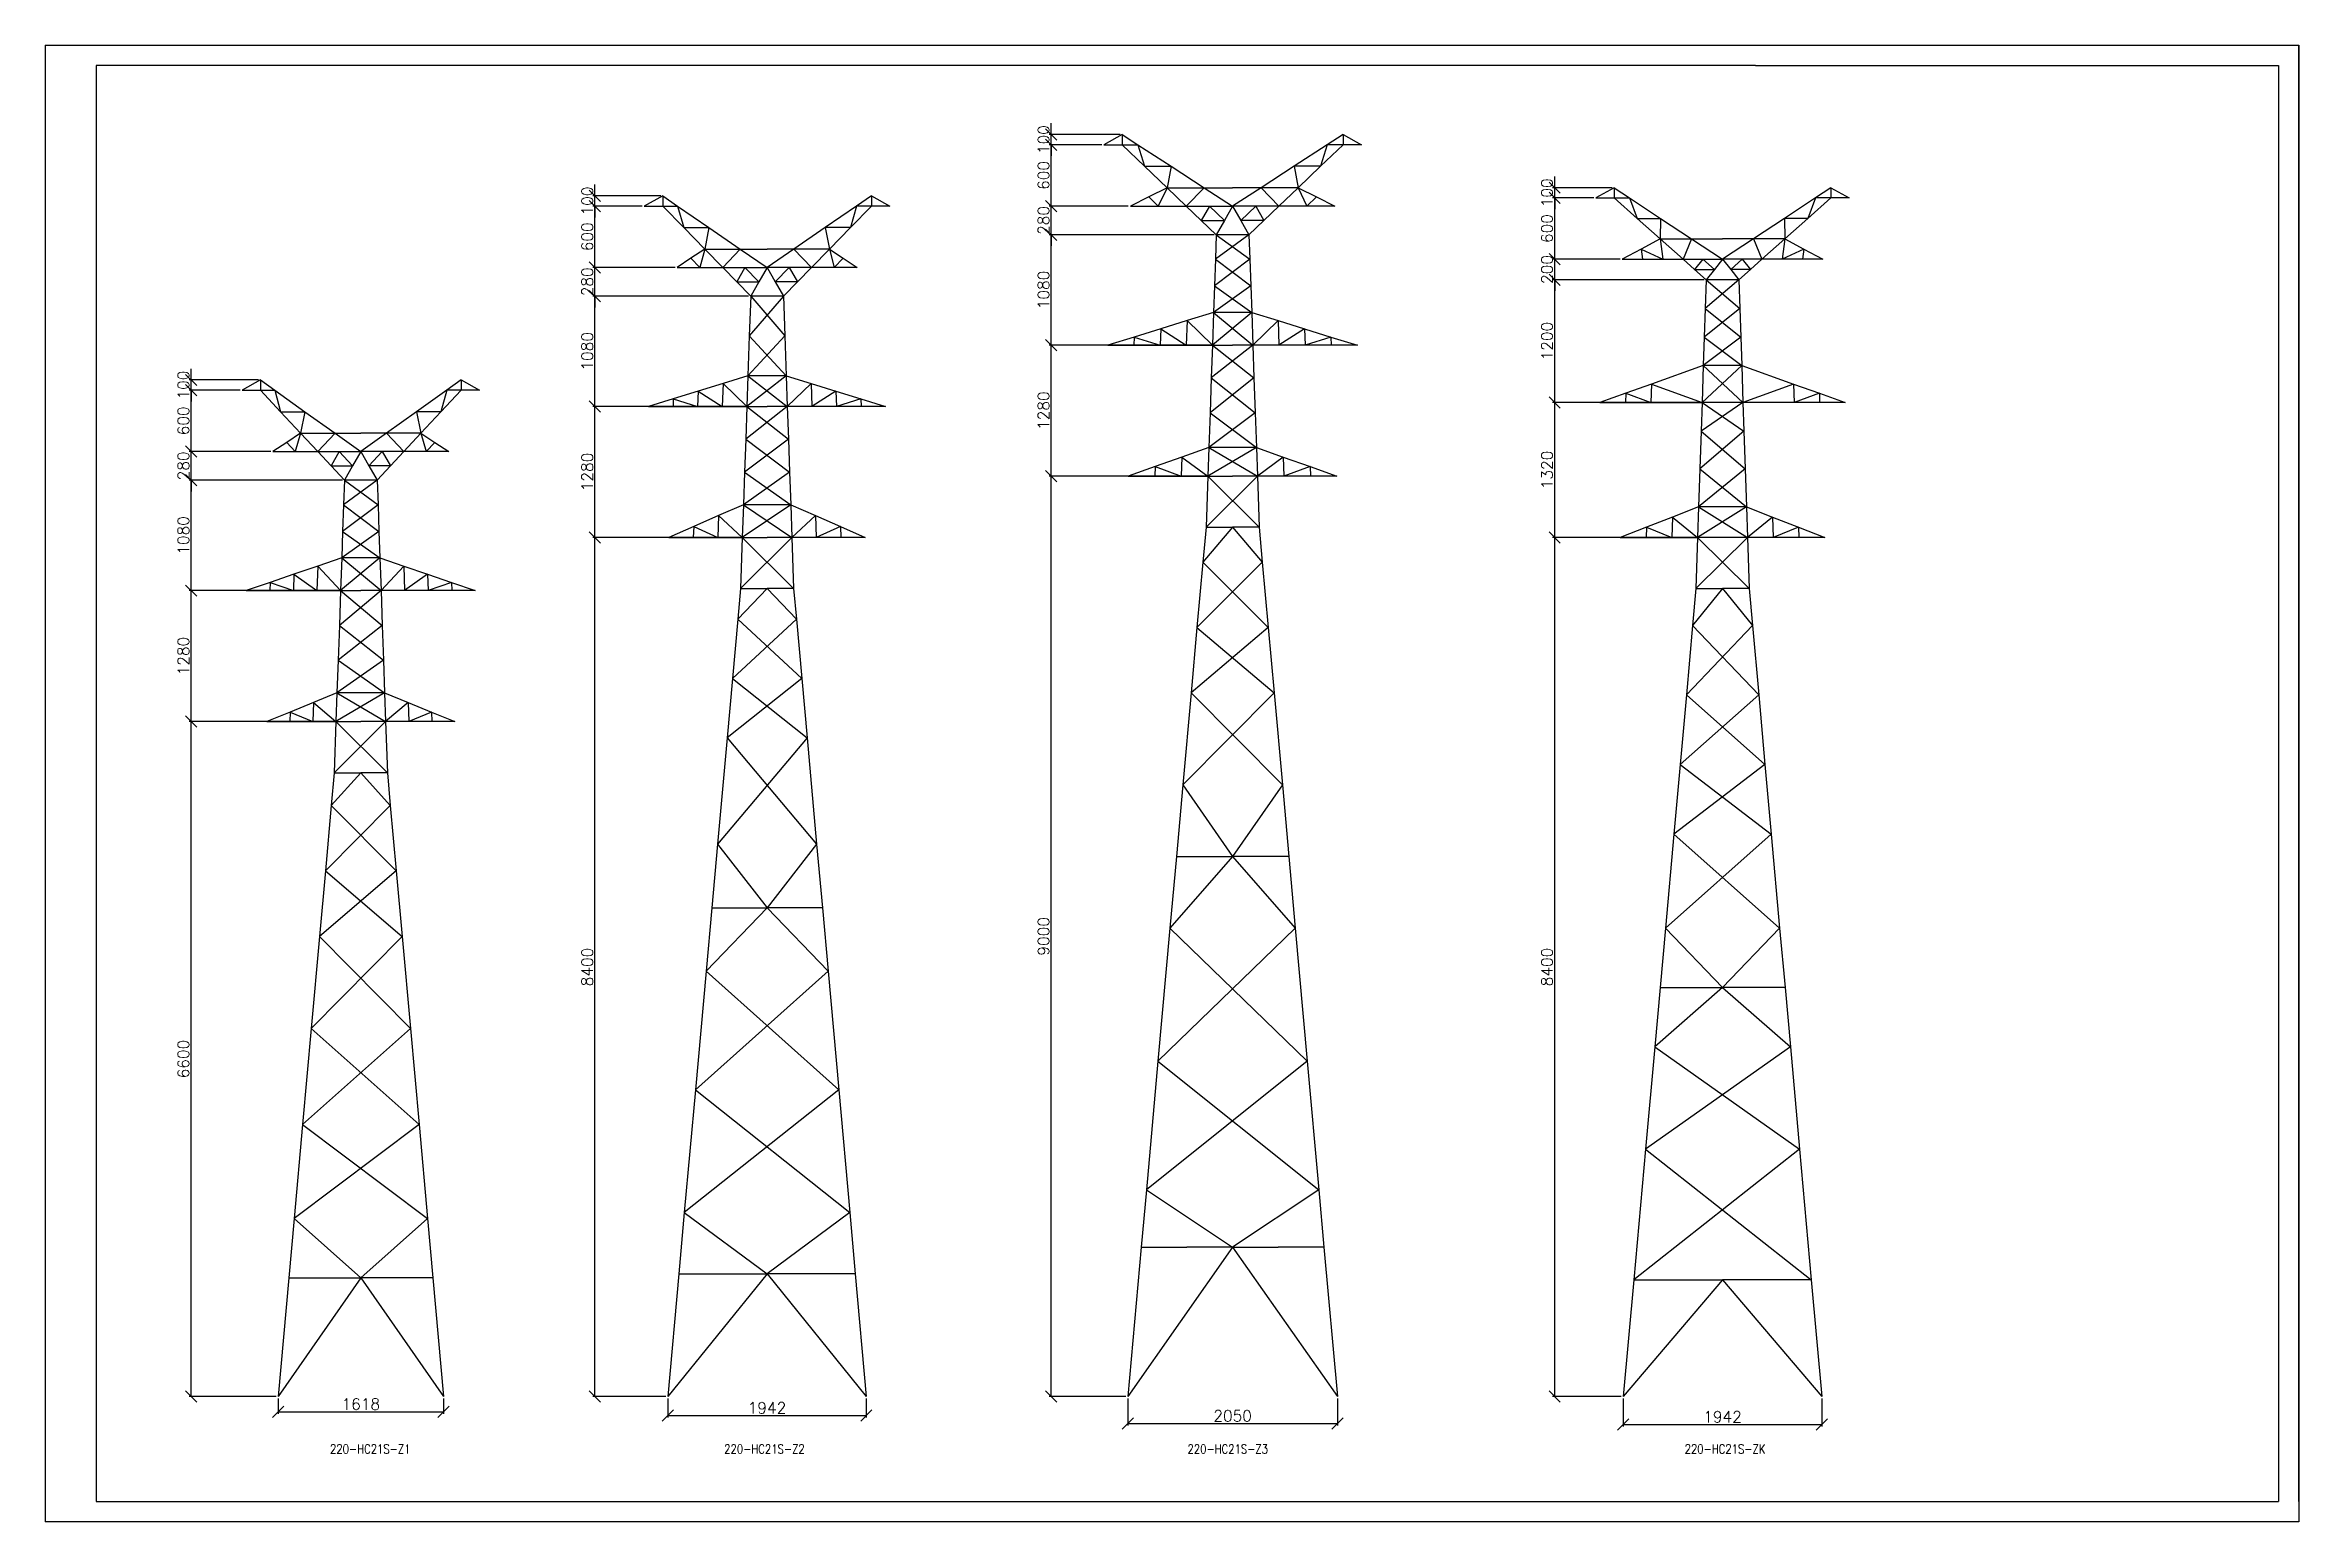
# Model space of a CAD drawing. Header units: millimetres. Extents: x -25344 to 8674, y -19679 to 18215.
# Drawn here: x 7572 to 8674, y -433 to 289 of the extents above; entities that cross this region are included whole.
import ezdxf

# ---------------------------------------------------------------- set-up
doc = ezdxf.new("R2010")
doc.units = ezdxf.units.MM
for name, color, linetype, lineweight in [('受力材原始杆件', 1, 'Continuous', 25), ('受力材杆件', 7, 'Continuous', 25), ('受力材规格', 4, 'Continuous', 25)]:
    doc.layers.add(name, color=color, linetype=linetype, lineweight=lineweight)
doc.layers.add('基本图元层', color=7, linetype='Continuous')
doc.styles.get("Standard").update_dxf_attribs({"font": 'txt', "bigfont": 'gbcbig.shx'})
doc.styles.add('TBWZ', font='txt.shx', dxfattribs={"width": 0.7, "bigfont": 'hztxt.shx'})

msp = doc.modelspace()

# ---------------------------------------------------------------- texts
at = {"layer": '受力材规格', "color": 7, "linetype": 'Continuous', "true_color": 0xffffff, "char_height": 5.5, "attachment_point": 5, "rotation": 90}
for s, insert in [('\\A1;100', (8060.553, 242.599)), ('\\A1;600', (8060.553, 225.099)), ('\\A1;100', (8306.734, 216.599)), ('\\A1;100', (7837.443, 212.599)), ('\\A1;280', (8060.553, 203.099)), ('\\A1;600', (7837.443, 195.099)), ('\\A1;600', (8306.734, 199.099)), ('\\A1;280', (7837.443, 173.099)), ('\\A1;1080', (8060.553, 169.099)), ('\\A1;200', (8306.734, 179.099)), ('\\A1;1080', (7837.443, 139.099)), ('\\A1;1200', (8306.734, 144.099)), ('\\A1;100', (7639.982, 122.599)), ('\\A1;600', (7639.982, 105.099)), ('\\A1;1280', (8060.553, 110.099)), ('\\A1;280', (7639.982, 83.099)), ('\\A1;1280', (7837.443, 80.099)), ('\\A1;1320', (8306.734, 81.099)), ('\\A1;1080', (7639.982, 49.099)), ('\\A1;1280', (7639.982, -9.901)), ('\\A1;9000', (8060.553, -146.901)), ('\\A1;8400', (7837.443, -161.901)), ('\\A1;8400', (8306.734, -161.901)), ('\\A1;6600', (7639.982, -206.901))]:
    msp.add_mtext(s, dxfattribs=dict(at, insert=insert))
at = {"layer": '受力材规格', "color": 7, "linetype": 'Continuous', "true_color": 0xffffff, "char_height": 5.5, "attachment_point": 5}
for s, insert in [('\\A1;1618', (7726.717, -375.58)), ('\\A1;1942', (7925.353, -377.449)), ('\\A1;2050', (8152.994, -381.336)), ('\\A1;1942', (8392.544, -381.775))]:
    msp.add_mtext(s, dxfattribs=dict(at, insert=insert))
at = {"layer": '基本图元层', "color": 7, "lineweight": 25, "true_color": 0xffffff, "style": 'TBWZ', "width": 0.8}
for s, p in [('220-HC21S-Z1', (7711.679, -399.776)), ('220-HC21S-Z2', (7904.413, -399.776)), ('220-HC21S-Z3', (8130.958, -399.776)), ('220-HC21S-ZK', (8374.028, -399.776))]:
    msp.add_text(s, height=4.5, dxfattribs=at).set_placement(p)

# ---------------------------------------------------------------- blocks, each defined once
blk = doc.blocks.new('_OBLIQUE')
at = {"color": 0, "linetype": 'ByBlock'}
blk.add_line((-0.5, -0.5), (0.5, 0.5), dxfattribs=at)

# ---------------------------------------------------------------- linework, layer by layer
at = {"color": 0}
msp.add_lwpolyline([(8408.715, 278.815), (7597.343, 278.815), (7597.343, -423.172)], dxfattribs=at)
at = {"layer": '受力材原始杆件', "color": 7, "true_color": 0xffffff}
for p, q in [((8206.994, 245.099), (8199.284, 240.099)), ((8206.994, 245.099), (8215.994, 240.099)), ((8206.994, 245.099), (8206.994, 240.099)), ((8199.284, 240.099), (8183.084, 229.599)), ((8206.994, 240.099), (8196.019, 229.599)), ((8199.284, 240.099), (8196.019, 229.599)), ((8206.994, 240.099), (8199.284, 240.099)), ((8215.994, 240.099), (8206.994, 240.099)), ((8183.084, 229.599), (8166.884, 219.099)), ((8196.019, 229.599), (8183.084, 229.599)), ((8183.084, 229.599), (8185.044, 219.099)), ((8196.019, 229.599), (8185.044, 219.099)), ((7969.063, 210.099), (7953.763, 199.599)), ((7976.353, 210.099), (7966.093, 199.599)), ((7969.063, 210.099), (7966.093, 199.599)), ((7976.353, 215.099), (7969.063, 210.099)), ((7976.353, 210.099), (7969.063, 210.099)), ((7976.353, 215.099), (7985.353, 210.099)), ((7976.353, 215.099), (7976.353, 210.099)), ((7985.353, 210.099), (7976.353, 210.099)), ((8166.884, 219.099), (8152.994, 219.099)), ((8166.884, 219.099), (8152.994, 210.099)), ((8164.314, 210.099), (8152.994, 210.099)), ((8152.994, 210.099), (8156.994, 203.099)), ((8164.314, 210.099), (8156.994, 203.099)), ((8175.634, 210.099), (8164.314, 210.099)), ((8164.314, 210.099), (8168.314, 203.099)), ((8185.044, 219.099), (8166.884, 219.099)), ((8166.884, 219.099), (8175.634, 210.099)), ((8175.634, 210.099), (8168.314, 203.099)), ((8185.044, 219.099), (8175.634, 210.099)), ((8189.314, 210.099), (8175.634, 210.099)), ((8185.044, 219.099), (8194.019, 214.599)), ((8185.044, 219.099), (8189.314, 210.099)), ((8194.019, 214.599), (8189.314, 210.099)), ((8202.994, 210.099), (8189.314, 210.099)), ((8194.019, 214.599), (8202.994, 210.099)), ((8437.974, 214.099), (8422.829, 204.099)), ((8445.544, 214.099), (8434.294, 204.099)), ((8437.974, 214.099), (8434.294, 204.099)), ((8445.544, 219.099), (8437.974, 214.099)), ((8445.544, 214.099), (8437.974, 214.099)), ((8445.544, 219.099), (8454.544, 214.099)), ((8445.544, 219.099), (8445.544, 214.099)), ((8454.544, 214.099), (8445.544, 214.099)), ((7953.763, 199.599), (7938.463, 189.099)), ((7966.093, 199.599), (7953.763, 199.599)), ((7953.763, 199.599), (7955.833, 189.099)), ((7966.093, 199.599), (7955.833, 189.099)), ((8168.314, 203.099), (8156.994, 203.099)), ((8156.994, 203.099), (8160.994, 196.099)), ((8168.314, 203.099), (8160.994, 196.099)), ((8422.829, 204.099), (8407.684, 194.099)), ((8434.294, 204.099), (8422.829, 204.099)), ((8422.829, 204.099), (8423.044, 194.099)), ((8434.294, 204.099), (8423.044, 194.099)), ((7938.463, 189.099), (7925.353, 189.099)), ((7938.463, 189.099), (7925.353, 180.099)), ((7955.833, 189.099), (7938.463, 189.099)), ((7938.463, 189.099), (7947.033, 180.099)), ((7955.833, 189.099), (7947.033, 180.099)), ((7955.833, 189.099), (7962.593, 184.599)), ((7955.833, 189.099), (7958.193, 180.099)), ((8160.994, 196.099), (8144.574, 184.099)), ((8160.994, 196.099), (8144.994, 196.099)), ((8160.994, 196.099), (8161.413, 184.099)), ((8407.684, 194.099), (8392.544, 194.099)), ((8407.684, 194.099), (8392.544, 184.099)), ((8423.044, 194.099), (8407.684, 194.099)), ((8407.684, 194.099), (8411.794, 184.099)), ((8423.044, 194.099), (8411.794, 184.099)), ((8423.044, 194.099), (8421.71, 184.099)), ((8432.294, 189.099), (8421.71, 184.099)), ((8423.044, 194.099), (8432.294, 189.099)), ((8432.294, 189.099), (8431.627, 184.099)), ((8432.294, 189.099), (8441.544, 184.099)), ((7936.193, 180.099), (7925.353, 180.099)), ((7925.353, 180.099), (7929.353, 173.099)), ((7936.193, 180.099), (7929.353, 173.099)), ((7947.033, 180.099), (7936.193, 180.099)), ((7936.193, 180.099), (7940.193, 173.099)), ((7947.033, 180.099), (7940.193, 173.099)), ((7958.193, 180.099), (7947.033, 180.099)), ((7962.593, 184.599), (7958.193, 180.099)), ((7969.353, 180.099), (7958.193, 180.099)), ((7962.593, 184.599), (7969.353, 180.099)), ((8161.413, 184.099), (8144.12, 171.099)), ((8161.413, 184.099), (8161.868, 171.099)), ((8402.169, 184.099), (8392.544, 184.099)), ((8392.544, 184.099), (8396.544, 179.099)), ((8402.169, 184.099), (8396.544, 179.099)), ((8406.169, 179.099), (8396.544, 179.099)), ((8396.544, 179.099), (8400.544, 174.099)), ((8406.169, 179.099), (8400.544, 174.099)), ((8411.794, 184.099), (8402.169, 184.099)), ((8402.169, 184.099), (8406.169, 179.099)), ((8411.794, 184.099), (8406.169, 179.099)), ((8421.71, 184.099), (8411.794, 184.099)), ((8431.627, 184.099), (8421.71, 184.099)), ((8441.544, 184.099), (8431.627, 184.099)), ((7933.353, 166.099), (7916.671, 146.599)), ((7933.353, 166.099), (7917.353, 166.099)), ((7940.193, 173.099), (7929.353, 173.099)), ((7929.353, 173.099), (7933.353, 166.099)), ((7940.193, 173.099), (7933.353, 166.099)), ((7933.353, 166.099), (7934.034, 146.599)), ((8161.868, 171.099), (8143.665, 158.099)), ((8161.868, 171.099), (8162.322, 158.099)), ((8400.544, 174.099), (8384.08, 160.099)), ((8400.544, 174.099), (8384.544, 174.099)), ((8400.544, 174.099), (8401.007, 160.099)), ((8162.322, 158.099), (8143.106, 142.099)), ((8162.322, 158.099), (8143.665, 158.099)), ((8162.322, 158.099), (8175.24, 154.099)), ((8162.322, 158.099), (8162.882, 142.099)), ((8401.007, 160.099), (8383.617, 146.099)), ((8401.007, 160.099), (8401.471, 146.099)), ((7934.034, 146.599), (7915.989, 127.099)), ((7934.034, 146.599), (7934.716, 127.099)), ((8175.24, 154.099), (8162.882, 142.099)), ((8175.24, 154.099), (8188.158, 150.099)), ((8175.24, 154.099), (8175.66, 142.099)), ((8188.158, 150.099), (8175.66, 142.099)), ((8188.158, 150.099), (8201.076, 146.099)), ((8188.158, 150.099), (8188.438, 142.099)), ((8201.076, 146.099), (8188.438, 142.099)), ((8201.076, 146.099), (8213.994, 142.099)), ((8201.076, 146.099), (8201.216, 142.099)), ((8401.471, 146.099), (8383.153, 132.099)), ((8401.471, 146.099), (8401.934, 132.099)), ((8162.882, 142.099), (8142.546, 126.099)), ((8162.882, 142.099), (8152.994, 142.099)), ((8175.66, 142.099), (8162.882, 142.099)), ((8162.882, 142.099), (8163.441, 126.099)), ((8188.438, 142.099), (8175.66, 142.099)), ((8201.216, 142.099), (8188.438, 142.099)), ((8213.994, 142.099), (8201.216, 142.099)), ((7775.717, 125.099), (7768.717, 120.099)), ((7775.717, 125.099), (7784.717, 120.099)), ((7775.717, 125.099), (7775.717, 120.099)), ((7934.716, 127.099), (7915.464, 112.099)), ((7934.716, 127.099), (7915.989, 127.099)), ((7934.716, 127.099), (7946.875, 123.349)), ((7934.716, 127.099), (7935.241, 112.099)), ((7946.875, 123.349), (7935.241, 112.099)), ((7946.875, 123.349), (7959.034, 119.599)), ((7946.875, 123.349), (7947.269, 112.099)), ((8163.441, 126.099), (8141.952, 109.099)), ((8163.441, 126.099), (8164.036, 109.099)), ((8401.934, 132.099), (8382.557, 114.099)), ((8401.934, 132.099), (8383.153, 132.099)), ((8401.934, 132.099), (8427.239, 123.099)), ((8401.934, 132.099), (8402.53, 114.099)), ((8427.239, 123.099), (8402.53, 114.099)), ((8427.239, 123.099), (8439.891, 118.599)), ((8427.239, 123.099), (8427.537, 114.099)), ((7768.717, 120.099), (7754.017, 109.599)), ((7775.717, 120.099), (7765.932, 109.599)), ((7768.717, 120.099), (7765.932, 109.599)), ((7775.717, 120.099), (7768.717, 120.099)), ((7784.717, 120.099), (7775.717, 120.099)), ((7935.241, 112.099), (7914.905, 96.099)), ((7935.241, 112.099), (7925.353, 112.099)), ((7947.269, 112.099), (7935.241, 112.099)), ((7935.241, 112.099), (7935.8, 96.099)), ((7959.034, 119.599), (7947.269, 112.099)), ((7959.297, 112.099), (7947.269, 112.099)), ((7959.034, 119.599), (7971.194, 115.849)), ((7959.034, 119.599), (7959.297, 112.099)), ((7971.194, 115.849), (7959.297, 112.099)), ((7971.325, 112.099), (7959.297, 112.099)), ((7971.194, 115.849), (7983.353, 112.099)), ((7971.194, 115.849), (7971.325, 112.099)), ((7983.353, 112.099), (7971.325, 112.099)), ((8402.53, 114.099), (8382.093, 100.099)), ((8402.53, 114.099), (8382.557, 114.099)), ((8415.034, 114.099), (8402.53, 114.099)), ((8402.53, 114.099), (8402.994, 100.099)), ((8427.537, 114.099), (8415.034, 114.099)), ((8439.891, 118.599), (8427.537, 114.099)), ((8440.04, 114.099), (8427.537, 114.099)), ((8439.891, 118.599), (8452.544, 114.099)), ((8439.891, 118.599), (8440.04, 114.099)), ((8452.544, 114.099), (8440.04, 114.099)), ((7754.017, 109.599), (7739.317, 99.099)), ((7765.932, 109.599), (7754.017, 109.599)), ((7754.017, 109.599), (7756.147, 99.099)), ((7765.932, 109.599), (7756.147, 99.099)), ((8164.036, 109.099), (8141.357, 92.099)), ((8164.036, 109.099), (8164.63, 92.099)), ((8402.994, 100.099), (8381.481, 81.599)), ((8402.994, 100.099), (8403.607, 81.599)), ((7739.317, 99.099), (7726.717, 99.099)), ((7739.317, 99.099), (7726.717, 90.099)), ((7737.242, 90.099), (7726.717, 90.099)), ((7726.717, 90.099), (7730.717, 83.099)), ((7737.242, 90.099), (7730.717, 83.099)), ((7747.767, 90.099), (7737.242, 90.099)), ((7737.242, 90.099), (7741.242, 83.099)), ((7756.147, 99.099), (7739.317, 99.099)), ((7739.317, 99.099), (7747.767, 90.099)), ((7747.767, 90.099), (7741.242, 83.099)), ((7756.147, 99.099), (7747.767, 90.099)), ((7758.742, 90.099), (7747.767, 90.099)), ((7756.147, 99.099), (7762.932, 94.599)), ((7756.147, 99.099), (7758.742, 90.099)), ((7762.932, 94.599), (7758.742, 90.099)), ((7769.717, 90.099), (7758.742, 90.099)), ((7762.932, 94.599), (7769.717, 90.099)), ((7935.8, 96.099), (7914.346, 80.099)), ((7935.8, 96.099), (7936.36, 80.099)), ((8164.63, 92.099), (8140.868, 78.099)), ((8164.63, 92.099), (8141.357, 92.099)), ((8164.63, 92.099), (8177.751, 87.432)), ((8164.63, 92.099), (8165.12, 78.099)), ((7741.242, 83.099), (7730.717, 83.099)), ((7730.717, 83.099), (7734.717, 76.099)), ((7741.242, 83.099), (7734.717, 76.099)), ((7936.36, 80.099), (7913.786, 64.099)), ((7936.36, 80.099), (7936.919, 64.099)), ((8140.868, 78.099), (8165.994, 53.099)), ((8165.12, 78.099), (8152.994, 78.099)), ((8177.751, 87.432), (8165.12, 78.099)), ((8178.078, 78.099), (8165.12, 78.099)), ((8165.12, 78.099), (8165.994, 53.099)), ((8177.751, 87.432), (8190.873, 82.766)), ((8177.751, 87.432), (8178.078, 78.099)), ((8190.873, 82.766), (8178.078, 78.099)), ((8191.036, 78.099), (8178.078, 78.099)), ((8190.873, 82.766), (8203.994, 78.099)), ((8190.873, 82.766), (8191.036, 78.099)), ((8203.994, 78.099), (8191.036, 78.099)), ((8403.607, 81.599), (8380.868, 63.099)), ((8403.607, 81.599), (8404.219, 63.099)), ((7734.717, 76.099), (7718.297, 64.099)), ((7734.717, 76.099), (7718.717, 76.099)), ((7734.717, 76.099), (7735.136, 64.099)), ((7735.136, 64.099), (7717.843, 51.099)), ((7735.136, 64.099), (7735.591, 51.099)), ((7936.919, 64.099), (7913.227, 48.099)), ((7936.919, 64.099), (7913.786, 64.099)), ((7936.919, 64.099), (7949.064, 58.766)), ((7936.919, 64.099), (7937.478, 48.099)), ((7949.064, 58.766), (7937.478, 48.099)), ((7949.064, 58.766), (7961.208, 53.432)), ((7949.064, 58.766), (7949.437, 48.099)), ((8404.219, 63.099), (8380.371, 48.099)), ((8404.219, 63.099), (8380.868, 63.099)), ((8404.219, 63.099), (8416.994, 58.099)), ((8404.219, 63.099), (8404.716, 48.099)), ((8416.994, 58.099), (8404.716, 48.099)), ((8416.994, 58.099), (8429.769, 53.099)), ((8416.994, 58.099), (8417.325, 48.099)), ((7735.591, 51.099), (7717.388, 38.099)), ((7735.591, 51.099), (7736.045, 38.099)), ((7913.227, 48.099), (7938.353, 23.099)), ((7937.478, 48.099), (7925.353, 48.099)), ((7949.437, 48.099), (7937.478, 48.099)), ((7937.478, 48.099), (7938.353, 23.099)), ((7961.208, 53.432), (7949.437, 48.099)), ((7961.395, 48.099), (7949.437, 48.099)), ((7961.208, 53.432), (7973.353, 48.099)), ((7961.208, 53.432), (7961.395, 48.099)), ((7973.353, 48.099), (7961.395, 48.099)), ((8165.994, 53.099), (8152.994, 53.099)), ((8152.994, 53.099), (8167.524, 36.099)), ((8165.994, 53.099), (8167.524, 36.099)), ((8404.716, 48.099), (8380.371, 48.099)), ((8380.371, 48.099), (8405.544, 23.099)), ((8417.325, 48.099), (8404.716, 48.099)), ((8404.716, 48.099), (8405.544, 23.099)), ((8429.769, 53.099), (8417.325, 48.099)), ((8429.934, 48.099), (8417.325, 48.099)), ((8429.769, 53.099), (8442.544, 48.099)), ((8429.769, 53.099), (8429.934, 48.099)), ((8442.544, 48.099), (8429.934, 48.099)), ((7736.045, 38.099), (7716.829, 22.099)), ((7736.045, 38.099), (7717.388, 38.099)), ((7736.045, 38.099), (7747.713, 34.099)), ((7736.045, 38.099), (7736.605, 22.099)), ((7747.713, 34.099), (7736.605, 22.099)), ((7747.713, 34.099), (7759.381, 30.099)), ((7747.713, 34.099), (7748.133, 22.099)), ((8138.464, 36.099), (8170.404, 4.099)), ((8167.524, 36.099), (8170.404, 4.099)), ((7736.605, 22.099), (7716.234, 5.099)), ((7736.605, 22.099), (7726.717, 22.099)), ((7748.133, 22.099), (7736.605, 22.099)), ((7736.605, 22.099), (7737.199, 5.099)), ((7759.381, 30.099), (7748.133, 22.099)), ((7759.661, 22.099), (7748.133, 22.099)), ((7759.381, 30.099), (7771.049, 26.099)), ((7759.381, 30.099), (7759.661, 22.099)), ((7771.049, 26.099), (7759.661, 22.099)), ((7771.189, 22.099), (7759.661, 22.099)), ((7771.049, 26.099), (7782.717, 22.099)), ((7771.049, 26.099), (7771.189, 22.099)), ((7782.717, 22.099), (7771.189, 22.099)), ((7938.353, 23.099), (7925.353, 23.099)), ((7925.353, 23.099), (7939.703, 8.099)), ((7938.353, 23.099), (7939.703, 8.099)), ((8405.544, 23.099), (8392.544, 23.099)), ((8392.544, 23.099), (8407.164, 5.099)), ((8405.544, 23.099), (8407.164, 5.099)), ((7737.199, 5.099), (7715.64, -11.901)), ((7737.199, 5.099), (7737.794, -11.901)), ((7911.003, 8.099), (7942.313, -20.901)), ((7939.703, 8.099), (7942.313, -20.901)), ((8170.404, 4.099), (8132.704, -27.901)), ((8170.404, 4.099), (8173.284, -27.901)), ((8377.924, 5.099), (8410.224, -28.901)), ((8407.164, 5.099), (8410.224, -28.901)), ((7737.794, -11.901), (7715.08, -27.901)), ((7737.794, -11.901), (7738.353, -27.901)), ((7908.393, -20.901), (7944.923, -49.901)), ((7942.313, -20.901), (7944.923, -49.901)), ((7738.353, -27.901), (7714.591, -41.901)), ((7738.353, -27.901), (7715.08, -27.901)), ((7738.353, -27.901), (7749.808, -32.568)), ((7738.353, -27.901), (7738.843, -41.901)), ((7749.808, -32.568), (7738.843, -41.901)), ((7749.808, -32.568), (7761.262, -37.234)), ((7749.808, -32.568), (7750.134, -41.901)), ((8173.284, -27.901), (8128.654, -72.901)), ((8173.284, -27.901), (8177.334, -72.901)), ((8374.864, -28.901), (8413.284, -62.901)), ((8410.224, -28.901), (8413.284, -62.901)), ((7714.591, -41.901), (7739.717, -66.901)), ((7738.843, -41.901), (7726.717, -41.901)), ((7750.134, -41.901), (7738.843, -41.901)), ((7738.843, -41.901), (7739.717, -66.901)), ((7761.262, -37.234), (7750.134, -41.901)), ((7761.425, -41.901), (7750.134, -41.901)), ((7761.262, -37.234), (7772.717, -41.901)), ((7761.262, -37.234), (7761.425, -41.901)), ((7772.717, -41.901), (7761.425, -41.901)), ((7944.923, -49.901), (7901.103, -101.901)), ((7944.923, -49.901), (7949.603, -101.901)), ((8371.804, -62.901), (8416.344, -96.901)), ((8413.284, -62.901), (8416.344, -96.901)), ((7739.717, -66.901), (7726.717, -66.901)), ((7726.717, -66.901), (7741.157, -82.901)), ((7739.717, -66.901), (7741.157, -82.901)), ((8177.334, -72.901), (8152.994, -107.901)), ((8177.334, -72.901), (8180.484, -107.901)), ((7712.277, -82.901), (7744.037, -114.901)), ((7741.157, -82.901), (7744.037, -114.901)), ((8416.344, -96.901), (8364.604, -142.901)), ((8416.344, -96.901), (8420.484, -142.901)), ((7949.603, -101.901), (7925.353, -132.901)), ((7949.603, -101.901), (7952.393, -132.901)), ((8166.739, -107.901), (8152.994, -107.901)), ((8152.994, -107.901), (8183.634, -142.901)), ((8180.484, -107.901), (8166.739, -107.901)), ((8180.484, -107.901), (8183.634, -142.901)), ((7709.397, -114.901), (7746.917, -146.901)), ((7744.037, -114.901), (7746.917, -146.901)), ((7938.873, -132.901), (7925.353, -132.901)), ((7925.353, -132.901), (7955.183, -163.901)), ((7952.393, -132.901), (7938.873, -132.901)), ((7952.393, -132.901), (7955.183, -163.901)), ((8183.634, -142.901), (8116.504, -207.901)), ((8183.634, -142.901), (8189.484, -207.901)), ((8420.484, -142.901), (8392.544, -171.901)), ((8420.484, -142.901), (8423.094, -171.901)), ((7746.917, -146.901), (7702.467, -191.901)), ((7746.917, -146.901), (7750.967, -191.901)), ((7955.183, -163.901), (7890.303, -221.901)), ((7955.183, -163.901), (7960.403, -221.901)), ((8407.819, -171.901), (8392.544, -171.901)), ((8392.544, -171.901), (8425.704, -200.901)), ((8423.094, -171.901), (8407.819, -171.901)), ((8423.094, -171.901), (8425.704, -200.901)), ((7750.967, -191.901), (7698.237, -238.901)), ((7750.967, -191.901), (7755.197, -238.901)), ((8189.484, -207.901), (8110.834, -270.901)), ((8189.484, -207.901), (8195.154, -270.901)), ((8425.704, -200.901), (8354.884, -250.901)), ((8425.704, -200.901), (8430.204, -250.901)), ((7960.403, -221.901), (7884.903, -281.901)), ((7960.403, -221.901), (7965.803, -281.901)), ((7755.197, -238.901), (7694.097, -284.901)), ((7755.197, -238.901), (7759.337, -284.901)), ((8430.204, -250.901), (8349.124, -314.901)), ((8430.204, -250.901), (8435.964, -314.901)), ((8195.154, -270.901), (8152.994, -298.901)), ((8195.154, -270.901), (8197.674, -298.901)), ((7759.337, -284.901), (7726.717, -313.901)), ((7759.337, -284.901), (7761.947, -313.901)), ((7965.803, -281.901), (7925.353, -311.901)), ((7965.803, -281.901), (7968.503, -311.901)), ((8152.994, -298.901), (8175.334, -298.901)), ((8152.994, -298.901), (8204.244, -371.901)), ((8197.674, -298.901), (8175.334, -298.901)), ((8197.674, -298.901), (8204.244, -371.901)), ((7744.332, -313.901), (7726.717, -313.901)), ((7726.717, -313.901), (7767.167, -371.901)), ((7761.947, -313.901), (7744.332, -313.901)), ((7761.947, -313.901), (7767.167, -371.901)), ((7946.928, -311.901), (7925.353, -311.901)), ((7925.353, -311.901), (7973.903, -371.901)), ((7968.503, -311.901), (7946.928, -311.901)), ((7968.503, -311.901), (7973.903, -371.901)), ((8414.254, -314.901), (8392.544, -314.901)), ((8392.544, -314.901), (8441.094, -371.901)), ((8435.964, -314.901), (8414.254, -314.901)), ((8435.964, -314.901), (8441.094, -371.901))]:
    msp.add_line(p, q, dxfattribs=at)
at = {"layer": '受力材杆件', "color": 7, "true_color": 0xffffff}
for p, q in [((8098.994, 245.099), (8089.994, 240.099)), ((8098.994, 245.099), (8098.994, 240.099)), ((8098.994, 245.099), (8106.704, 240.099)), ((8089.994, 240.099), (8098.994, 240.099)), ((8089.994, 240.099), (8098.994, 240.099)), ((8098.994, 240.099), (8106.704, 240.099)), ((8098.994, 240.099), (8106.704, 240.099)), ((8098.994, 240.099), (8109.969, 229.599)), ((8106.704, 240.099), (8109.969, 229.599)), ((8106.704, 240.099), (8122.904, 229.599)), ((8206.994, 240.099), (8199.284, 240.099)), ((8215.994, 240.099), (8206.994, 240.099)), ((8109.969, 229.599), (8122.904, 229.599)), ((8109.969, 229.599), (8120.944, 219.099)), ((8122.904, 229.599), (8120.944, 219.099)), ((8122.904, 229.599), (8139.104, 219.099)), ((7874.353, 215.099), (7865.353, 210.099)), ((7865.353, 210.099), (7874.353, 210.099)), ((7865.353, 210.099), (7874.353, 210.099)), ((7874.353, 215.099), (7874.353, 210.099)), ((7874.353, 215.099), (7881.643, 210.099)), ((7874.353, 210.099), (7881.643, 210.099)), ((7874.353, 210.099), (7881.643, 210.099)), ((7874.353, 210.099), (7884.613, 199.599)), ((7881.643, 210.099), (7884.613, 199.599)), ((7881.643, 210.099), (7896.943, 199.599)), ((7976.353, 210.099), (7969.063, 210.099)), ((7985.353, 210.099), (7976.353, 210.099)), ((8111.969, 214.599), (8102.994, 210.099)), ((8102.994, 210.099), (8116.674, 210.099)), ((8120.944, 219.099), (8111.969, 214.599)), ((8111.969, 214.599), (8116.674, 210.099)), ((8120.944, 219.099), (8116.674, 210.099)), ((8116.674, 210.099), (8130.354, 210.099)), ((8120.944, 219.099), (8139.104, 219.099)), ((8120.944, 219.099), (8130.354, 210.099)), ((8139.104, 219.099), (8130.354, 210.099)), ((8130.354, 210.099), (8141.674, 210.099)), ((8130.354, 210.099), (8137.674, 203.099)), ((8141.674, 210.099), (8137.674, 203.099)), ((8139.104, 219.099), (8152.994, 219.099)), ((8139.104, 219.099), (8152.994, 210.099)), ((8141.674, 210.099), (8152.994, 210.099)), ((8141.674, 210.099), (8148.994, 203.099)), ((8152.994, 210.099), (8148.994, 203.099)), ((8339.544, 219.099), (8330.544, 214.099)), ((8330.544, 214.099), (8339.544, 214.099)), ((8339.544, 219.099), (8339.544, 214.099)), ((8339.544, 219.099), (8347.114, 214.099)), ((8339.544, 214.099), (8347.114, 214.099)), ((8339.544, 214.099), (8350.794, 204.099)), ((8347.114, 214.099), (8350.794, 204.099)), ((8347.114, 214.099), (8362.259, 204.099)), ((7884.613, 199.599), (7896.943, 199.599)), ((7884.613, 199.599), (7894.873, 189.099)), ((7896.943, 199.599), (7894.873, 189.099)), ((7896.943, 199.599), (7912.243, 189.099)), ((8137.674, 203.099), (8148.994, 203.099)), ((8137.674, 203.099), (8144.994, 196.099)), ((8148.994, 203.099), (8144.994, 196.099)), ((8350.794, 204.099), (8362.259, 204.099)), ((8350.794, 204.099), (8362.044, 194.099)), ((8362.259, 204.099), (8362.044, 194.099)), ((8362.259, 204.099), (8377.404, 194.099)), ((7894.873, 189.099), (7888.113, 184.599)), ((7894.873, 189.099), (7892.513, 180.099)), ((7894.873, 189.099), (7912.243, 189.099)), ((7894.873, 189.099), (7903.673, 180.099)), ((7912.243, 189.099), (7903.673, 180.099)), ((7912.243, 189.099), (7925.353, 189.099)), ((7912.243, 189.099), (7925.353, 180.099)), ((8144.994, 196.099), (8144.574, 184.099)), ((8144.994, 196.099), (8161.413, 184.099)), ((8352.794, 189.099), (8343.544, 184.099)), ((8362.044, 194.099), (8352.794, 189.099)), ((8352.794, 189.099), (8353.46, 184.099)), ((8352.794, 189.099), (8363.377, 184.099)), ((8362.044, 194.099), (8377.404, 194.099)), ((8362.044, 194.099), (8363.377, 184.099)), ((8362.044, 194.099), (8373.294, 184.099)), ((8377.404, 194.099), (8373.294, 184.099)), ((8377.404, 194.099), (8392.544, 194.099)), ((8377.404, 194.099), (8392.544, 184.099)), ((7888.113, 184.599), (7881.353, 180.099)), ((7881.353, 180.099), (7892.513, 180.099)), ((7888.113, 184.599), (7892.513, 180.099)), ((7892.513, 180.099), (7903.673, 180.099)), ((7903.673, 180.099), (7914.513, 180.099)), ((7903.673, 180.099), (7910.513, 173.099)), ((7914.513, 180.099), (7910.513, 173.099)), ((7914.513, 180.099), (7925.353, 180.099)), ((7914.513, 180.099), (7921.353, 173.099)), ((7925.353, 180.099), (7921.353, 173.099)), ((8144.574, 184.099), (8144.12, 171.099)), ((8144.574, 184.099), (8161.868, 171.099)), ((8343.544, 184.099), (8353.46, 184.099)), ((8353.46, 184.099), (8363.377, 184.099)), ((8363.377, 184.099), (8373.294, 184.099)), ((8373.294, 184.099), (8382.919, 184.099)), ((8373.294, 184.099), (8378.919, 179.099)), ((8382.919, 184.099), (8378.919, 179.099)), ((8378.919, 179.099), (8388.544, 179.099)), ((8378.919, 179.099), (8384.544, 174.099)), ((8382.919, 184.099), (8392.544, 184.099)), ((8382.919, 184.099), (8388.544, 179.099)), ((8388.544, 179.099), (8384.544, 174.099)), ((8392.544, 184.099), (8388.544, 179.099)), ((7910.513, 173.099), (7921.353, 173.099)), ((7910.513, 173.099), (7917.353, 166.099)), ((7917.353, 166.099), (7916.671, 146.599)), ((7921.353, 173.099), (7917.353, 166.099)), ((7917.353, 166.099), (7934.034, 146.599)), ((8144.12, 171.099), (8143.665, 158.099)), ((8144.12, 171.099), (8162.322, 158.099)), ((8384.544, 174.099), (8384.08, 160.099)), ((8384.544, 174.099), (8401.007, 160.099)), ((8143.665, 158.099), (8130.747, 154.099)), ((8143.665, 158.099), (8143.106, 142.099)), ((8143.665, 158.099), (8162.882, 142.099)), ((8384.08, 160.099), (8383.617, 146.099)), ((8384.08, 160.099), (8401.471, 146.099)), ((7916.671, 146.599), (7915.989, 127.099)), ((7916.671, 146.599), (7934.716, 127.099)), ((8104.912, 146.099), (8091.994, 142.099)), ((8104.912, 146.099), (8104.772, 142.099)), ((8117.829, 150.099), (8104.912, 146.099)), ((8104.912, 146.099), (8117.55, 142.099)), ((8117.829, 150.099), (8117.55, 142.099)), ((8130.747, 154.099), (8117.829, 150.099)), ((8117.829, 150.099), (8130.328, 142.099)), ((8130.747, 154.099), (8130.328, 142.099)), ((8130.747, 154.099), (8143.106, 142.099)), ((8383.617, 146.099), (8383.153, 132.099)), ((8383.617, 146.099), (8401.934, 132.099)), ((8091.994, 142.099), (8104.772, 142.099)), ((8104.772, 142.099), (8117.55, 142.099)), ((8117.55, 142.099), (8130.328, 142.099)), ((8130.328, 142.099), (8143.106, 142.099)), ((8143.106, 142.099), (8142.546, 126.099)), ((8143.106, 142.099), (8152.994, 142.099)), ((8143.106, 142.099), (8163.441, 126.099)), ((7677.717, 125.099), (7668.717, 120.099)), ((7677.717, 125.099), (7677.717, 120.099)), ((7677.717, 125.099), (7684.717, 120.099)), ((7903.83, 123.349), (7891.671, 119.599)), ((7903.83, 123.349), (7903.437, 112.099)), ((7915.989, 127.099), (7903.83, 123.349)), ((7903.83, 123.349), (7915.464, 112.099)), ((7915.989, 127.099), (7915.464, 112.099)), ((7915.989, 127.099), (7935.241, 112.099)), ((8142.546, 126.099), (8141.952, 109.099)), ((8142.546, 126.099), (8164.036, 109.099)), ((8357.848, 123.099), (8345.196, 118.599)), ((8357.848, 123.099), (8357.55, 114.099)), ((8383.153, 132.099), (8357.848, 123.099)), ((8357.848, 123.099), (8382.557, 114.099)), ((8383.153, 132.099), (8382.557, 114.099)), ((8383.153, 132.099), (8402.53, 114.099)), ((7668.717, 120.099), (7677.717, 120.099)), ((7668.717, 120.099), (7677.717, 120.099)), ((7677.717, 120.099), (7684.717, 120.099)), ((7677.717, 120.099), (7684.717, 120.099)), ((7677.717, 120.099), (7687.502, 109.599)), ((7684.717, 120.099), (7687.502, 109.599)), ((7684.717, 120.099), (7699.417, 109.599)), ((7775.717, 120.099), (7768.717, 120.099)), ((7784.717, 120.099), (7775.717, 120.099)), ((7879.512, 115.849), (7867.353, 112.099)), ((7867.353, 112.099), (7879.381, 112.099)), ((7879.512, 115.849), (7879.381, 112.099)), ((7879.381, 112.099), (7891.409, 112.099)), ((7891.671, 119.599), (7879.512, 115.849)), ((7879.512, 115.849), (7891.409, 112.099)), ((7891.671, 119.599), (7891.409, 112.099)), ((7891.409, 112.099), (7903.437, 112.099)), ((7891.671, 119.599), (7903.437, 112.099)), ((7903.437, 112.099), (7915.464, 112.099)), ((7915.464, 112.099), (7914.905, 96.099)), ((7915.464, 112.099), (7925.353, 112.099)), ((7915.464, 112.099), (7935.8, 96.099)), ((8345.196, 118.599), (8332.544, 114.099)), ((8332.544, 114.099), (8345.047, 114.099)), ((8345.196, 118.599), (8345.047, 114.099)), ((8345.047, 114.099), (8357.55, 114.099)), ((8345.196, 118.599), (8357.55, 114.099)), ((8357.55, 114.099), (8370.054, 114.099)), ((8370.054, 114.099), (8382.557, 114.099)), ((8382.557, 114.099), (8382.093, 100.099)), ((8382.557, 114.099), (8402.994, 100.099)), ((7687.502, 109.599), (7699.417, 109.599)), ((7687.502, 109.599), (7697.287, 99.099)), ((7699.417, 109.599), (7697.287, 99.099)), ((7699.417, 109.599), (7714.117, 99.099)), ((8141.952, 109.099), (8141.357, 92.099)), ((8141.952, 109.099), (8164.63, 92.099)), ((8382.093, 100.099), (8381.481, 81.599)), ((8382.093, 100.099), (8403.607, 81.599)), ((7690.502, 94.599), (7683.717, 90.099)), ((7683.717, 90.099), (7694.692, 90.099)), ((7697.287, 99.099), (7690.502, 94.599)), ((7690.502, 94.599), (7694.692, 90.099)), ((7697.287, 99.099), (7694.692, 90.099)), ((7694.692, 90.099), (7705.667, 90.099)), ((7697.287, 99.099), (7714.117, 99.099)), ((7697.287, 99.099), (7705.667, 90.099)), ((7714.117, 99.099), (7705.667, 90.099)), ((7705.667, 90.099), (7716.192, 90.099)), ((7705.667, 90.099), (7712.192, 83.099)), ((7716.192, 90.099), (7712.192, 83.099)), ((7714.117, 99.099), (7726.717, 99.099)), ((7714.117, 99.099), (7726.717, 90.099)), ((7716.192, 90.099), (7726.717, 90.099)), ((7716.192, 90.099), (7722.717, 83.099)), ((7726.717, 90.099), (7722.717, 83.099)), ((7914.905, 96.099), (7914.346, 80.099)), ((7914.905, 96.099), (7936.36, 80.099)), ((8141.357, 92.099), (8128.236, 87.432)), ((8141.357, 92.099), (8140.868, 78.099)), ((8141.357, 92.099), (8165.12, 78.099)), ((7712.192, 83.099), (7722.717, 83.099)), ((7712.192, 83.099), (7718.717, 76.099)), ((7722.717, 83.099), (7718.717, 76.099)), ((7914.346, 80.099), (7913.786, 64.099)), ((7914.346, 80.099), (7936.919, 64.099)), ((8115.115, 82.766), (8101.994, 78.099)), ((8101.994, 78.099), (8114.952, 78.099)), ((8115.115, 82.766), (8114.952, 78.099)), ((8114.952, 78.099), (8127.91, 78.099)), ((8128.236, 87.432), (8115.115, 82.766)), ((8115.115, 82.766), (8127.91, 78.099)), ((8128.236, 87.432), (8127.91, 78.099)), ((8127.91, 78.099), (8140.868, 78.099)), ((8128.236, 87.432), (8140.868, 78.099)), ((8165.12, 78.099), (8139.994, 53.099)), ((8140.868, 78.099), (8139.994, 53.099)), ((8140.868, 78.099), (8152.994, 78.099)), ((8381.481, 81.599), (8380.868, 63.099)), ((8381.481, 81.599), (8404.219, 63.099)), ((7718.717, 76.099), (7718.297, 64.099)), ((7718.717, 76.099), (7735.136, 64.099)), ((7718.297, 64.099), (7717.843, 51.099)), ((7718.297, 64.099), (7735.591, 51.099)), ((7901.642, 58.766), (7889.497, 53.432)), ((7901.642, 58.766), (7901.269, 48.099)), ((7913.786, 64.099), (7901.642, 58.766)), ((7901.642, 58.766), (7913.227, 48.099)), ((7913.786, 64.099), (7913.227, 48.099)), ((7913.786, 64.099), (7937.478, 48.099)), ((8368.093, 58.099), (8355.319, 53.099)), ((8368.093, 58.099), (8367.762, 48.099)), ((8380.868, 63.099), (8368.093, 58.099)), ((8368.093, 58.099), (8380.371, 48.099)), ((8380.868, 63.099), (8380.371, 48.099)), ((8380.868, 63.099), (8404.716, 48.099)), ((7717.843, 51.099), (7717.388, 38.099)), ((7717.843, 51.099), (7736.045, 38.099)), ((7889.497, 53.432), (7877.353, 48.099)), ((7877.353, 48.099), (7889.311, 48.099)), ((7889.497, 53.432), (7889.311, 48.099)), ((7889.311, 48.099), (7901.269, 48.099)), ((7889.497, 53.432), (7901.269, 48.099)), ((7901.269, 48.099), (7913.227, 48.099)), ((7937.478, 48.099), (7912.353, 23.099)), ((7913.227, 48.099), (7912.353, 23.099)), ((7913.227, 48.099), (7925.353, 48.099)), ((8139.994, 53.099), (8138.464, 36.099)), ((8152.994, 53.099), (8138.464, 36.099)), ((8139.994, 53.099), (8152.994, 53.099)), ((8355.319, 53.099), (8342.544, 48.099)), ((8342.544, 48.099), (8355.153, 48.099)), ((8355.319, 53.099), (8355.153, 48.099)), ((8355.153, 48.099), (8367.762, 48.099)), ((8355.319, 53.099), (8367.762, 48.099)), ((8367.762, 48.099), (8380.371, 48.099)), ((8404.716, 48.099), (8379.544, 23.099)), ((8380.371, 48.099), (8379.544, 23.099)), ((7705.72, 34.099), (7694.052, 30.099)), ((7705.72, 34.099), (7705.301, 22.099)), ((7717.388, 38.099), (7705.72, 34.099)), ((7705.72, 34.099), (7716.829, 22.099)), ((7717.388, 38.099), (7716.829, 22.099)), ((7717.388, 38.099), (7736.605, 22.099)), ((8167.524, 36.099), (8135.584, 4.099)), ((8138.464, 36.099), (8135.584, 4.099)), ((7682.385, 26.099), (7670.717, 22.099)), ((7670.717, 22.099), (7682.245, 22.099)), ((7682.385, 26.099), (7682.245, 22.099)), ((7682.245, 22.099), (7693.773, 22.099)), ((7694.052, 30.099), (7682.385, 26.099)), ((7682.385, 26.099), (7693.773, 22.099)), ((7694.052, 30.099), (7693.773, 22.099)), ((7693.773, 22.099), (7705.301, 22.099)), ((7694.052, 30.099), (7705.301, 22.099)), ((7705.301, 22.099), (7716.829, 22.099)), ((7716.829, 22.099), (7716.234, 5.099)), ((7716.829, 22.099), (7726.717, 22.099)), ((7716.829, 22.099), (7737.199, 5.099)), ((7912.353, 23.099), (7911.003, 8.099)), ((7925.353, 23.099), (7911.003, 8.099)), ((7912.353, 23.099), (7925.353, 23.099)), ((8379.544, 23.099), (8377.924, 5.099)), ((8392.544, 23.099), (8377.924, 5.099)), ((8379.544, 23.099), (8392.544, 23.099)), ((7716.234, 5.099), (7715.64, -11.901)), ((7716.234, 5.099), (7737.794, -11.901)), ((7939.703, 8.099), (7908.393, -20.901)), ((7911.003, 8.099), (7908.393, -20.901)), ((8135.584, 4.099), (8132.704, -27.901)), ((8135.584, 4.099), (8173.284, -27.901)), ((8407.164, 5.099), (8374.864, -28.901)), ((8377.924, 5.099), (8374.864, -28.901)), ((7715.64, -11.901), (7715.08, -27.901)), ((7715.64, -11.901), (7738.353, -27.901)), ((7942.313, -20.901), (7905.783, -49.901)), ((7908.393, -20.901), (7905.783, -49.901)), ((7703.626, -32.568), (7692.171, -37.234)), ((7703.626, -32.568), (7703.299, -41.901)), ((7715.08, -27.901), (7703.626, -32.568)), ((7703.626, -32.568), (7714.591, -41.901)), ((7715.08, -27.901), (7714.591, -41.901)), ((7715.08, -27.901), (7738.843, -41.901)), ((8132.704, -27.901), (8128.654, -72.901)), ((8132.704, -27.901), (8177.334, -72.901)), ((8410.224, -28.901), (8371.804, -62.901)), ((8374.864, -28.901), (8371.804, -62.901)), ((7692.171, -37.234), (7680.717, -41.901)), ((7680.717, -41.901), (7692.008, -41.901)), ((7692.171, -37.234), (7692.008, -41.901)), ((7692.008, -41.901), (7703.299, -41.901)), ((7692.171, -37.234), (7703.299, -41.901)), ((7703.299, -41.901), (7714.591, -41.901)), ((7738.843, -41.901), (7713.717, -66.901)), ((7714.591, -41.901), (7713.717, -66.901)), ((7714.591, -41.901), (7726.717, -41.901)), ((7905.783, -49.901), (7901.103, -101.901)), ((7905.783, -49.901), (7949.603, -101.901)), ((8413.284, -62.901), (8368.744, -96.901)), ((8371.804, -62.901), (8368.744, -96.901)), ((7713.717, -66.901), (7712.277, -82.901)), ((7726.717, -66.901), (7712.277, -82.901)), ((7713.717, -66.901), (7726.717, -66.901)), ((8128.654, -72.901), (8125.504, -107.901)), ((8128.654, -72.901), (8152.994, -107.901)), ((7741.157, -82.901), (7709.397, -114.901)), ((7712.277, -82.901), (7709.397, -114.901)), ((8368.744, -96.901), (8364.604, -142.901)), ((8368.744, -96.901), (8420.484, -142.901)), ((7901.103, -101.901), (7898.313, -132.901)), ((7901.103, -101.901), (7925.353, -132.901)), ((8125.504, -107.901), (8122.354, -142.901)), ((8152.994, -107.901), (8122.354, -142.901)), ((8125.504, -107.901), (8139.249, -107.901)), ((8139.249, -107.901), (8152.994, -107.901)), ((7744.037, -114.901), (7706.517, -146.901)), ((7709.397, -114.901), (7706.517, -146.901)), ((7898.313, -132.901), (7895.523, -163.901)), ((7925.353, -132.901), (7895.523, -163.901)), ((7898.313, -132.901), (7911.833, -132.901)), ((7911.833, -132.901), (7925.353, -132.901)), ((8122.354, -142.901), (8116.504, -207.901)), ((8122.354, -142.901), (8189.484, -207.901)), ((8364.604, -142.901), (8361.994, -171.901)), ((8364.604, -142.901), (8392.544, -171.901)), ((7706.517, -146.901), (7702.467, -191.901)), ((7706.517, -146.901), (7750.967, -191.901)), ((7895.523, -163.901), (7890.303, -221.901)), ((7895.523, -163.901), (7960.403, -221.901)), ((8361.994, -171.901), (8359.384, -200.901)), ((8392.544, -171.901), (8359.384, -200.901)), ((8361.994, -171.901), (8377.269, -171.901)), ((8377.269, -171.901), (8392.544, -171.901)), ((7702.467, -191.901), (7698.237, -238.901)), ((7702.467, -191.901), (7755.197, -238.901)), ((8116.504, -207.901), (8110.834, -270.901)), ((8116.504, -207.901), (8195.154, -270.901)), ((8359.384, -200.901), (8354.884, -250.901)), ((8359.384, -200.901), (8430.204, -250.901)), ((7890.303, -221.901), (7884.903, -281.901)), ((7890.303, -221.901), (7965.803, -281.901)), ((7698.237, -238.901), (7694.097, -284.901)), ((7698.237, -238.901), (7759.337, -284.901)), ((8354.884, -250.901), (8349.124, -314.901)), ((8354.884, -250.901), (8435.964, -314.901)), ((8110.834, -270.901), (8108.314, -298.901)), ((8110.834, -270.901), (8152.994, -298.901)), ((7694.097, -284.901), (7691.487, -313.901)), ((7694.097, -284.901), (7726.717, -313.901)), ((7884.903, -281.901), (7882.203, -311.901)), ((7884.903, -281.901), (7925.353, -311.901)), ((8108.314, -298.901), (8101.744, -371.901)), ((8152.994, -298.901), (8101.744, -371.901)), ((8108.314, -298.901), (8130.654, -298.901)), ((8152.994, -298.901), (8130.654, -298.901)), ((7691.487, -313.901), (7686.267, -371.901)), ((7726.717, -313.901), (7686.267, -371.901)), ((7691.487, -313.901), (7709.102, -313.901)), ((7709.102, -313.901), (7726.717, -313.901)), ((7882.203, -311.901), (7876.803, -371.901)), ((7925.353, -311.901), (7876.803, -371.901)), ((7882.203, -311.901), (7903.778, -311.901)), ((7903.778, -311.901), (7925.353, -311.901)), ((8349.124, -314.901), (8343.994, -371.901)), ((8392.544, -314.901), (8343.994, -371.901)), ((8349.124, -314.901), (8370.834, -314.901)), ((8370.834, -314.901), (8392.544, -314.901))]:
    msp.add_line(p, q, dxfattribs=at)
at = {"layer": '受力材规格', "color": 7, "linetype": 'Continuous', "true_color": 0xffffff}
for p, q in [((8098.004, 245.099), (8063.303, 245.099)), ((8064.293, 245.099), (8064.293, 250.599)), ((8064.293, 240.099), (8064.293, 245.099)), ((8089.004, 240.099), (8063.303, 240.099)), ((8089.004, 240.099), (8063.303, 240.099)), ((8064.293, 210.099), (8064.293, 240.099)), ((8064.293, 240.099), (8064.293, 234.599)), ((7841.183, 215.099), (7841.183, 220.599)), ((8310.474, 219.099), (8310.474, 224.599)), ((7873.363, 215.099), (7840.193, 215.099)), ((7864.363, 210.099), (7840.193, 210.099)), ((7864.363, 210.099), (7840.193, 210.099)), ((7841.183, 210.099), (7841.183, 215.099)), ((7841.183, 180.099), (7841.183, 210.099)), ((7841.183, 210.099), (7841.183, 204.599)), ((8102.004, 210.099), (8063.303, 210.099)), ((8102.004, 210.099), (8063.303, 210.099)), ((8064.293, 210.099), (8064.293, 215.599)), ((8064.293, 196.099), (8064.293, 210.099)), ((8338.554, 219.099), (8309.484, 219.099)), ((8329.554, 214.099), (8309.484, 214.099)), ((8329.554, 214.099), (8309.484, 214.099)), ((8310.474, 214.099), (8310.474, 219.099)), ((8310.474, 184.099), (8310.474, 214.099)), ((8310.474, 214.099), (8310.474, 208.599)), ((8144.004, 196.099), (8063.303, 196.099)), ((8144.004, 196.099), (8063.303, 196.099)), ((8064.293, 142.099), (8064.293, 196.099)), ((8064.293, 196.099), (8064.293, 190.599)), ((8310.474, 184.099), (8310.474, 189.599)), ((7880.363, 180.099), (7840.193, 180.099)), ((7880.363, 180.099), (7840.193, 180.099)), ((7841.183, 180.099), (7841.183, 185.599)), ((7841.183, 166.099), (7841.183, 180.099)), ((8342.554, 184.099), (8309.484, 184.099)), ((8342.554, 184.099), (8309.484, 184.099)), ((8310.474, 174.099), (8310.474, 184.099)), ((7916.363, 166.099), (7840.193, 166.099)), ((7916.363, 166.099), (7840.193, 166.099)), ((7841.183, 112.099), (7841.183, 166.099)), ((7841.183, 166.099), (7841.183, 160.599)), ((8383.554, 174.099), (8309.484, 174.099)), ((8383.554, 174.099), (8309.484, 174.099)), ((8310.474, 114.099), (8310.474, 174.099)), ((8310.474, 174.099), (8310.474, 168.599)), ((8142.116, 142.099), (8063.303, 142.099)), ((8142.116, 142.099), (8063.303, 142.099)), ((8064.293, 78.099), (8064.293, 142.099)), ((7676.727, 125.099), (7642.732, 125.099)), ((7643.722, 125.099), (7643.722, 130.599)), ((7643.722, 120.099), (7643.722, 125.099)), ((7667.727, 120.099), (7642.732, 120.099)), ((7667.727, 120.099), (7642.732, 120.099)), ((7643.722, 120.099), (7643.722, 114.599)), ((7643.722, 90.099), (7643.722, 120.099)), ((7914.474, 112.099), (7840.193, 112.099)), ((7914.474, 112.099), (7840.193, 112.099)), ((7841.183, 48.099), (7841.183, 112.099)), ((8381.567, 114.099), (8309.484, 114.099)), ((8381.567, 114.099), (8309.484, 114.099)), ((8310.474, 48.099), (8310.474, 114.099)), ((7682.727, 90.099), (7642.732, 90.099)), ((7682.727, 90.099), (7642.732, 90.099)), ((7643.722, 90.099), (7643.722, 95.599)), ((7643.722, 76.099), (7643.722, 90.099)), ((8139.878, 78.099), (8063.303, 78.099)), ((8139.878, 78.099), (8063.303, 78.099)), ((8064.293, -371.901), (8064.293, 78.099)), ((7717.727, 76.099), (7642.732, 76.099)), ((7717.727, 76.099), (7642.732, 76.099)), ((7643.722, 22.099), (7643.722, 76.099)), ((7643.722, 76.099), (7643.722, 70.599)), ((7912.237, 48.099), (7840.193, 48.099)), ((7912.237, 48.099), (7840.193, 48.099)), ((7841.183, -371.901), (7841.183, 48.099)), ((8379.381, 48.099), (8309.484, 48.099)), ((8379.381, 48.099), (8309.484, 48.099)), ((8310.474, -371.901), (8310.474, 48.099)), ((7715.839, 22.099), (7642.732, 22.099)), ((7715.839, 22.099), (7642.732, 22.099)), ((7643.722, -41.901), (7643.722, 22.099)), ((7713.601, -41.901), (7642.732, -41.901)), ((7713.601, -41.901), (7642.732, -41.901)), ((7643.722, -371.901), (7643.722, -41.901)), ((7685.277, -371.901), (7642.732, -371.901)), ((7686.267, -372.891), (7686.267, -380.31)), ((7767.167, -372.891), (7767.167, -380.31)), ((7875.813, -371.901), (7840.193, -371.901)), ((7876.803, -372.891), (7876.803, -382.179)), ((7973.903, -372.891), (7973.903, -382.179)), ((8100.754, -371.901), (8063.303, -371.901)), ((8101.744, -372.891), (8101.744, -386.066)), ((8204.244, -372.891), (8204.244, -386.066)), ((8343.004, -371.901), (8309.484, -371.901)), ((8343.994, -372.891), (8343.994, -386.505)), ((8441.094, -372.891), (8441.094, -386.505)), ((7686.267, -379.32), (7767.167, -379.32)), ((7876.803, -381.189), (7973.903, -381.189)), ((8101.744, -385.076), (8204.244, -385.076)), ((8343.994, -385.515), (8441.094, -385.515))]:
    msp.add_line(p, q, dxfattribs=at)
at = {"layer": '基本图元层', "color": 0}
for p, q in [((7572.343, 288.815), (8674.381, 288.815)), ((7572.343, 288.815), (7572.343, -433.172)), ((8674.381, -423.172), (8674.381, 288.815)), ((8674.381, 288.815), (8674.381, -433.172)), ((8408.715, 278.815), (8664.381, 278.815)), ((8408.715, -423.172), (8664.381, -423.172)), ((8674.381, -433.172), (7572.343, -433.172))]:
    msp.add_line(p, q, dxfattribs=at)
at = {"layer": '基本图元层', "linetype": 'Continuous'}
for p, q in [((8664.381, 278.815), (8664.381, -423.172)), ((7597.343, -423.172), (8408.715, -423.172))]:
    msp.add_line(p, q, dxfattribs=at)

# ---------------------------------------------------------------- block references
at = {"layer": '受力材规格', "color": 7, "linetype": 'Continuous', "true_color": 0xffffff, "xscale": 5.5, "yscale": 5.5, "zscale": 5.5}
for p, rotation in [((8064.293, 245.099), 270), ((8064.293, 240.099), 90), ((8064.293, 240.099), 90), ((8310.474, 219.099), 270), ((7841.183, 215.099), 270), ((7841.183, 210.099), 90), ((7841.183, 210.099), 90), ((8064.293, 210.099), 270), ((8064.293, 210.099), 270), ((8310.474, 214.099), 90), ((8310.474, 214.099), 90), ((8064.293, 196.099), 90), ((8064.293, 196.099), 90), ((7841.183, 180.099), 270), ((7841.183, 180.099), 270), ((8310.474, 184.099), 270), ((8310.474, 184.099), 270), ((8310.474, 174.099), 90), ((8310.474, 174.099), 90), ((7841.183, 166.099), 90), ((7841.183, 166.099), 90), ((8064.293, 142.099), 90), ((8064.293, 142.099), 270), ((7643.722, 125.099), 270), ((7643.722, 120.099), 90), ((7643.722, 120.099), 90), ((7841.183, 112.099), 90), ((7841.183, 112.099), 270), ((8310.474, 114.099), 90), ((8310.474, 114.099), 270), ((7643.722, 90.099), 270), ((7643.722, 90.099), 270), ((7643.722, 76.099), 90), ((7643.722, 76.099), 90), ((8064.293, 78.099), 90), ((8064.293, 78.099), 270), ((7841.183, 48.099), 90), ((7841.183, 48.099), 270), ((8310.474, 48.099), 90), ((8310.474, 48.099), 270), ((7643.722, 22.099), 90), ((7643.722, 22.099), 270), ((7643.722, -41.901), 90), ((7643.722, -41.901), 270), ((7643.722, -371.901), 270), ((7841.183, -371.901), 270), ((8064.293, -371.901), 270), ((8310.474, -371.901), 270), ((7686.267, -379.32), 180), ((7876.803, -381.189), 180), ((8101.744, -385.076), 180), ((8343.994, -385.515), 180)]:
    msp.add_blockref('_OBLIQUE', p, dxfattribs=dict(at, rotation=rotation))
for p in [(7767.167, -379.32), (7973.903, -381.189), (8204.244, -385.076), (8441.094, -385.515)]:
    msp.add_blockref('_OBLIQUE', p, dxfattribs=at)

msp.set_redraw_order([(e.dxf.handle, doc.entitydb.next_handle()) for e in msp.query("TEXT MTEXT ATTDEF DIMENSION ARC_DIMENSION")])  # texts and dimensions are drawn at this point

doc.saveas('drawing.dxf')
